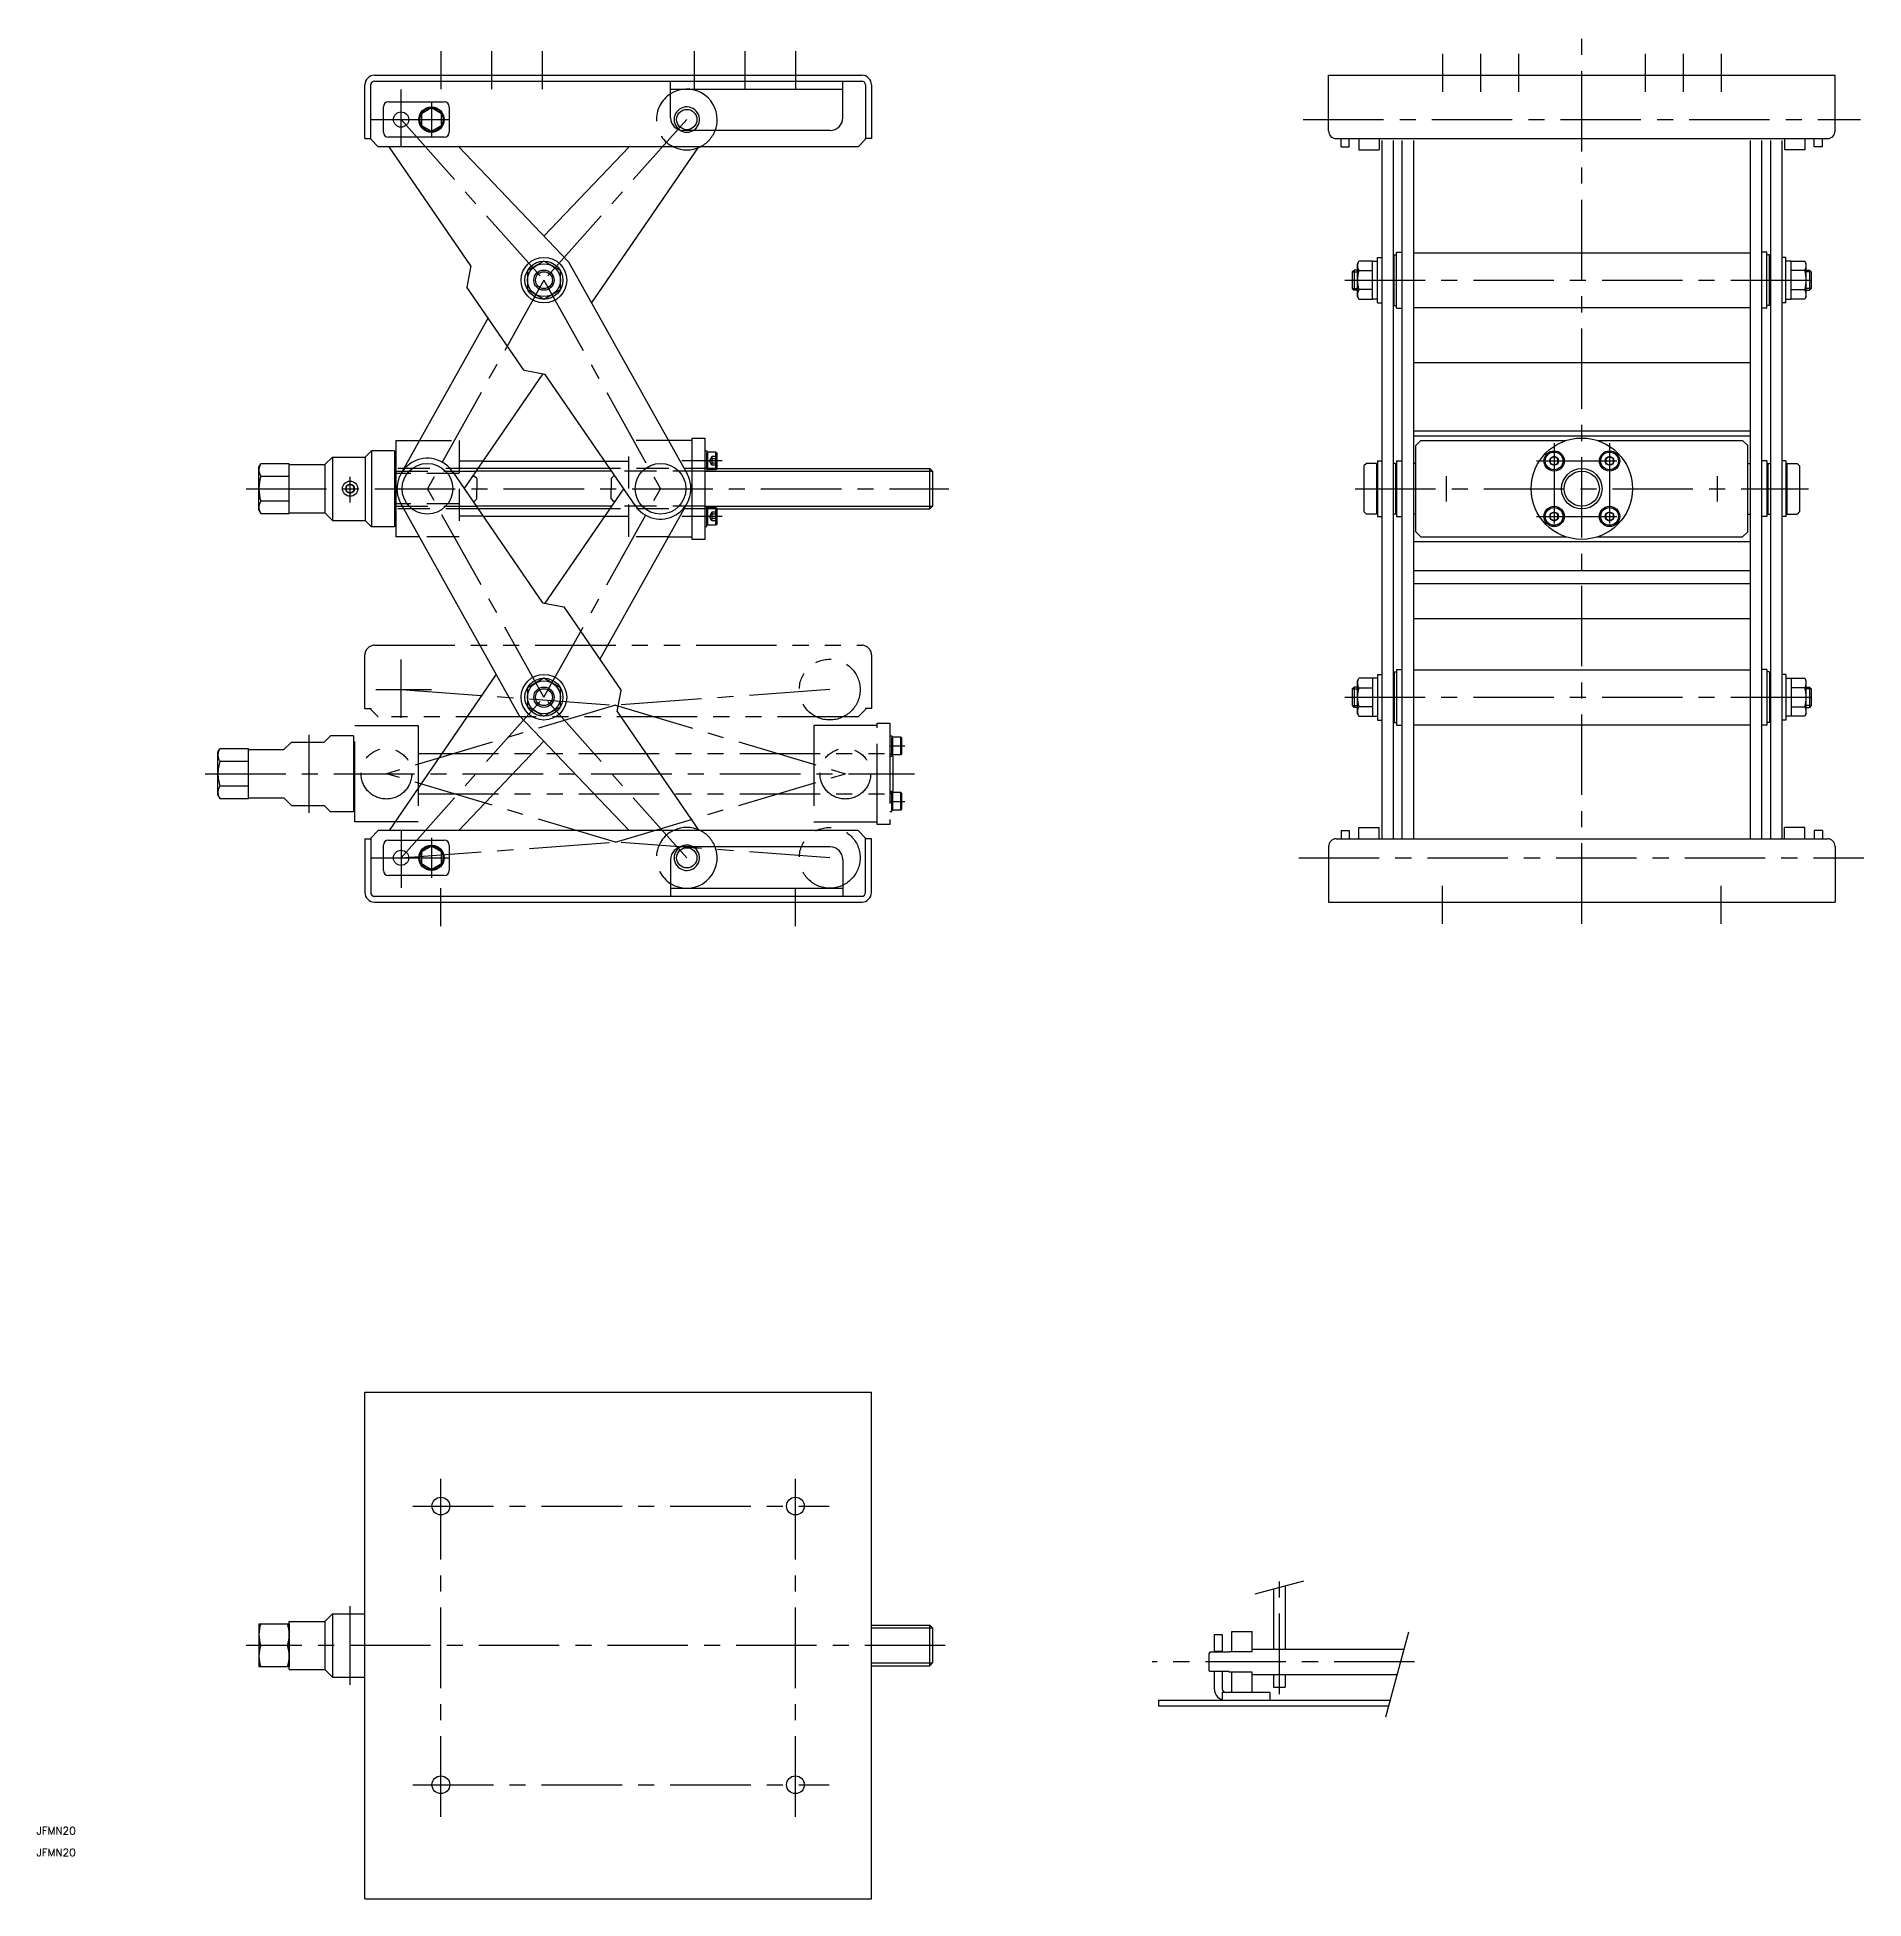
# Model space of a CAD drawing. Extents: x -129 to 592, y -100 to 1028.
# Drawn here: x -129 to 592, y -100 to 635 of the extents above; entities that cross this region are included whole.
import ezdxf

# ---------------------------------------------------------------- set-up
doc = ezdxf.new("R2010")
doc.units = 0
for name, pattern in [('CENTER', [50.8, 31.75, -6.35, 6.35, -6.35]), ('DASHED', [19.05, 12.7, -6.35]), ('PHANTOM', [63.5, 31.75, -6.35, 6.35, -6.35, 6.35, -6.35])]:
    doc.linetypes.add(name, pattern=pattern)
doc.layers.get('0').update_dxf_attribs({"linetype": 'CONTINUOUS'})
doc.layers.add('CENTER', color=1, linetype='CENTER')
doc.styles.get("Standard").update_dxf_attribs({"font": 'txt.shx', "height": 3, "bigfont": 'bigfont.shx'})

# ---------------------------------------------------------------- blocks, each defined once
blk = doc.blocks.new('*U44')
at = {"color": 7, "linetype": 'CONTINUOUS'}
blk.add_text('JFMN20', height=3, dxfattribs=at).set_placement((-129.61, -74.67))
blk = doc.blocks.new('*U45')
at = {"color": 7, "linetype": 'CONTINUOUS'}
blk.add_text('JFMN20', height=3, dxfattribs=at).set_placement((-129.61, -83.24))

msp = doc.modelspace()

# ---------------------------------------------------------------- linework, layer by layer
at = {"color": 7, "linetype": 'CONTINUOUS'}
for p, q in [((3.8, 619.79), (196.2, 619.79)), ((3.8, 617.49), (196.2, 617.49)), ((120.7, 602.99), (120.7, 617.49)), ((188.7, 602.99), (188.7, 617.49)), ((380.46, 619.79), (580.46, 619.79)), ((380.46, 597.79), (380.46, 619.79)), ((580.46, 597.79), (580.46, 619.79)), ((0, 594.79), (0, 615.99)), ((2.3, 594.49), (2.3, 615.99)), ((120.7, 614.29), (188.7, 614.29)), ((197.7, 615.99), (197.7, 594.79)), ((200, 615.99), (200, 594.79)), ((7.3, 597.29), (7.3, 607.29)), ((9.3, 609.29), (31.3, 609.29)), ((26.3, 606.89), (22.3, 604.58)), ((22.3, 604.58), (22.3, 599.96)), ((30.3, 604.58), (26.3, 606.89)), ((30.3, 599.96), (30.3, 604.58)), ((33.3, 607.29), (33.3, 597.29)), ((31.3, 595.29), (9.3, 595.29)), ((22.3, 599.96), (26.3, 597.65)), ((26.3, 597.65), (30.3, 599.96)), ((183.7, 597.99), (125.7, 597.99)), ((0, 594.79), (2.3, 594.79)), ((2.3, 594.49), (5.3, 591.49)), ((194.7, 591.49), (5.3, 591.49)), ((41.81, 544.54), (9.58, 591.49)), ((37.06, 591.49), (80.43, 546.09)), ((104.34, 591.49), (70.7, 556.27)), ((89.51, 529.85), (131.81, 591.49)), ((194.7, 591.49), (197.7, 594.49)), ((200, 594.79), (197.7, 594.79)), ((197.7, 594.49), (197.7, 594.79)), ((383.46, 594.79), (577.46, 594.79)), ((385.46, 591.49), (385.46, 594.79)), ((385.46, 591.49), (388.66, 591.49)), ((388.66, 591.49), (388.66, 594.79)), ((392.46, 594.79), (392.46, 590.29)), ((392.46, 590.29), (400.46, 590.29)), ((400.46, 594.79), (400.46, 590.29)), ((401.46, 594.09), (401.46, 318.39)), ((405.96, 594.09), (405.96, 318.39)), ((409.46, 594.09), (409.46, 318.39)), ((413.96, 594.09), (413.96, 318.39)), ((546.96, 594.09), (546.96, 318.39)), ((551.46, 594.09), (551.46, 318.39)), ((554.96, 594.09), (554.96, 318.39)), ((559.46, 594.09), (559.46, 318.39)), ((560.46, 594.79), (560.46, 590.29)), ((568.46, 590.29), (560.46, 590.29)), ((568.46, 594.79), (568.46, 590.29)), ((572.26, 591.49), (572.26, 594.79)), ((575.46, 591.49), (572.26, 591.49)), ((575.46, 591.49), (575.46, 594.79)), ((41.81, 544.54), (40.26, 536.2)), ((70.7, 546.41), (64.2, 542.65)), ((77.2, 542.65), (70.7, 546.41)), ((80.43, 546.09), (127.2, 462.45)), ((391.86, 545.4), (392.44, 546.41)), ((391.86, 532.4), (391.86, 545.4)), ((397.86, 546.41), (392.44, 546.41)), ((397.86, 531.39), (397.86, 546.41)), ((397.86, 546.4), (399.86, 546.4)), ((399.86, 529.9), (399.86, 547.9)), ((399.86, 547.9), (401.46, 547.9)), ((406.36, 528.9), (406.36, 548.9)), ((406.36, 548.9), (407.36, 548.9)), ((407.36, 527.9), (407.36, 549.9)), ((407.36, 549.9), (409.46, 549.9)), ((413.96, 549.75), (546.96, 549.75)), ((553.56, 549.9), (551.46, 549.9)), ((553.56, 527.9), (553.56, 549.9)), ((554.56, 548.9), (553.56, 548.9)), ((554.56, 528.9), (554.56, 548.9)), ((561.06, 547.9), (559.46, 547.9)), ((561.06, 529.9), (561.06, 547.9)), ((563.06, 546.4), (561.06, 546.4)), ((563.06, 531.39), (563.06, 546.41)), ((563.06, 546.41), (568.48, 546.41)), ((569.06, 545.4), (568.48, 546.41)), ((569.06, 532.4), (569.06, 545.4)), ((64.2, 542.65), (64.2, 535.15)), ((77.2, 535.15), (77.2, 542.65)), ((389.86, 542.22), (390.54, 542.9)), ((389.86, 542.22), (389.86, 535.58)), ((390.54, 542.9), (390.54, 534.9)), ((391.86, 542.9), (390.54, 542.9)), ((392.44, 542.65), (397.86, 542.65)), ((568.48, 542.65), (563.06, 542.65)), ((569.06, 542.9), (570.38, 542.9)), ((570.38, 542.9), (570.38, 534.9)), ((571.06, 542.22), (570.38, 542.9)), ((571.06, 542.22), (571.06, 535.58)), ((62.89, 503.22), (40.26, 536.2)), ((64.2, 535.15), (70.7, 531.39)), ((70.7, 531.39), (77.2, 535.15)), ((389.86, 535.58), (390.54, 534.9)), ((391.86, 534.9), (390.54, 534.9)), ((391.86, 532.4), (392.44, 531.39)), ((397.86, 535.15), (392.44, 535.15)), ((392.44, 531.39), (397.86, 531.39)), ((399.86, 531.4), (397.86, 531.4)), ((399.86, 529.9), (401.46, 529.9)), ((561.06, 529.9), (559.46, 529.9)), ((561.06, 531.4), (563.06, 531.4)), ((563.06, 535.15), (568.48, 535.15)), ((568.48, 531.39), (563.06, 531.39)), ((569.06, 532.4), (568.48, 531.39)), ((569.06, 534.9), (570.38, 534.9)), ((571.06, 535.58), (570.38, 534.9)), ((48.62, 524.01), (14.2, 462.45)), ((406.36, 528.9), (407.36, 528.9)), ((407.36, 527.9), (409.46, 527.9)), ((413.96, 528.05), (546.96, 528.05)), ((553.56, 527.9), (551.46, 527.9)), ((554.56, 528.9), (553.56, 528.9)), ((39.23, 456.59), (70.29, 501.84)), ((71.23, 501.67), (62.89, 503.22)), ((106.83, 449.8), (71.23, 501.67)), ((413.96, 506.37), (546.96, 506.37)), ((413.96, 479.43), (546.96, 479.43)), ((2.67, 471.59), (0.17, 469.09)), ((11.67, 471.59), (2.67, 471.59)), ((2.67, 471.59), (2.67, 441.59)), ((11.67, 471.59), (11.67, 441.59)), ((12.17, 475.59), (12.17, 437.59)), ((12.17, 475.59), (21.55, 475.59)), ((129.23, 475.59), (119.85, 475.59)), ((129.23, 476.59), (134.23, 476.59)), ((129.23, 436.59), (129.23, 476.59)), ((134.23, 476.59), (134.23, 436.59)), ((134.23, 471.54), (135.03, 471.54)), ((135.03, 471.54), (135.03, 463.54)), ((135.43, 471.04), (135.03, 470.64)), ((135.03, 464.44), (135.03, 470.64)), ((135.43, 464.04), (135.43, 471.04)), ((138.63, 471.04), (135.43, 471.04)), ((138.63, 464.04), (138.63, 471.04)), ((138.63, 471.04), (139.03, 470.64)), ((139.03, 464.44), (139.03, 470.64)), ((413.96, 477.39), (546.96, 477.39)), ((416.96, 475.59), (414.96, 473.59)), ((414.96, 439.59), (414.96, 473.59)), ((416.96, 475.59), (474.22, 475.59)), ((486.71, 475.59), (543.96, 475.59)), ((543.96, 475.59), (545.96, 473.59)), ((545.96, 439.59), (545.96, 473.59)), ((-41.83, 465.09), (-41.07, 466.4)), ((-41.83, 448.09), (-41.83, 465.09)), ((-29.83, 466.4), (-41.07, 466.4)), ((-29.83, 446.77), (-29.83, 466.4)), ((-29.83, 466.09), (-15.83, 466.09)), ((-12.83, 469.09), (-15.83, 466.09)), ((-15.83, 466.09), (-15.83, 447.09)), ((-12.83, 469.09), (0.17, 469.09)), ((-12.83, 469.09), (-12.83, 444.09)), ((0.17, 469.09), (0.17, 444.09)), ((34.57, 463.38), (70.16, 411.51)), ((96.68, 464.59), (44.72, 464.59)), ((46.67, 467.44), (94.73, 467.44)), ((134.23, 463.54), (135.03, 463.54)), ((135.03, 464.44), (135.43, 464.04)), ((138.63, 464.04), (135.43, 464.04)), ((139.03, 464.44), (138.63, 464.04)), ((139.03, 464.59), (223.09, 464.59)), ((223.09, 448.59), (223.09, 464.59)), ((224.17, 463.51), (223.09, 464.59)), ((224.17, 463.51), (224.17, 449.67)), ((395.46, 466.59), (394.46, 465.59)), ((395.46, 466.59), (394.46, 465.59)), ((394.46, 465.59), (394.46, 447.59)), ((394.46, 465.59), (394.46, 447.59)), ((399.46, 466.59), (395.46, 466.59)), ((399.46, 466.59), (395.46, 466.59)), ((399.46, 466.59), (399.46, 446.59)), ((399.86, 467.59), (401.46, 467.59)), ((399.86, 467.59), (399.86, 445.59)), ((406.96, 466.59), (405.96, 466.59)), ((406.96, 466.59), (406.96, 446.59)), ((407.36, 467.59), (409.46, 467.59)), ((407.36, 467.59), (407.36, 445.59)), ((414.96, 466.59), (413.96, 466.59)), ((469.51, 469.27), (468.01, 468.41)), ((468.01, 468.41), (468.01, 466.67)), ((468.01, 466.67), (469.51, 465.81)), ((471.01, 468.41), (469.51, 469.27)), ((469.51, 465.81), (471.01, 466.67)), ((471.01, 466.67), (471.01, 468.41)), ((491.41, 469.27), (489.91, 468.41)), ((489.91, 468.41), (489.91, 466.67)), ((489.91, 466.67), (491.41, 465.81)), ((492.91, 468.41), (491.41, 469.27)), ((491.41, 465.81), (492.91, 466.67)), ((492.91, 466.67), (492.91, 468.41)), ((545.96, 466.59), (546.96, 466.59)), ((553.56, 467.59), (551.46, 467.59)), ((553.56, 467.59), (553.56, 445.59)), ((553.96, 466.59), (554.96, 466.59)), ((553.96, 466.59), (553.96, 446.59)), ((561.06, 467.59), (559.46, 467.59)), ((561.06, 467.59), (561.06, 445.59)), ((561.46, 466.59), (565.46, 466.59)), ((561.46, 466.59), (561.46, 446.59)), ((565.46, 466.59), (566.46, 465.59)), ((566.46, 465.59), (566.46, 447.59)), ((-41.07, 461.5), (-29.83, 461.5)), ((-5.83, 458.32), (-7.33, 457.46)), ((-7.33, 457.46), (-7.33, 455.72)), ((-7.33, 455.72), (-5.83, 454.86)), ((-4.33, 457.46), (-5.83, 458.32)), ((-5.83, 454.86), (-4.33, 455.72)), ((-4.33, 455.72), (-4.33, 457.46)), ((42.66, 461.59), (43.17, 461.59)), ((44.17, 460.59), (43.17, 461.59)), ((44.17, 460.59), (44.17, 456.59)), ((44.17, 452.59), (44.17, 456.59)), ((102.17, 456.59), (71.11, 411.34)), ((97.23, 460.59), (98.23, 461.59)), ((97.23, 460.59), (97.23, 456.59)), ((97.23, 452.59), (97.23, 456.59)), ((98.74, 461.59), (98.23, 461.59)), ((-29.83, 451.68), (-41.07, 451.68)), ((60.97, 367.09), (14.2, 450.73)), ((42.66, 451.59), (43.17, 451.59)), ((44.17, 452.59), (43.17, 451.59)), ((96.68, 448.59), (44.72, 448.59)), ((92.78, 389.17), (127.2, 450.73)), ((97.23, 452.59), (98.23, 451.59)), ((98.74, 451.59), (98.23, 451.59)), ((134.23, 449.64), (135.03, 449.64)), ((135.03, 441.64), (135.03, 449.64)), ((135.43, 449.14), (135.03, 448.74)), ((135.03, 442.54), (135.03, 448.74)), ((135.43, 442.14), (135.43, 449.14)), ((138.63, 449.14), (135.43, 449.14)), ((138.63, 442.14), (138.63, 449.14)), ((138.63, 449.14), (139.03, 448.74)), ((139.03, 442.54), (139.03, 448.74)), ((139.03, 448.59), (223.09, 448.59)), ((223.09, 448.59), (224.17, 449.67)), ((-41.83, 448.09), (-41.07, 446.77)), ((-41.07, 446.77), (-29.83, 446.77)), ((-29.83, 447.09), (-15.83, 447.09)), ((-12.83, 444.09), (-15.83, 447.09)), ((-12.83, 444.09), (0.17, 444.09)), ((2.67, 441.59), (0.17, 444.09)), ((11.67, 441.59), (2.67, 441.59)), ((46.67, 445.74), (94.73, 445.74)), ((134.23, 441.64), (135.03, 441.64)), ((135.03, 442.54), (135.43, 442.14)), ((138.63, 442.14), (135.43, 442.14)), ((139.03, 442.54), (138.63, 442.14)), ((394.46, 447.59), (395.46, 446.59)), ((394.46, 447.59), (395.46, 446.59)), ((399.46, 446.59), (395.46, 446.59)), ((399.46, 446.59), (395.46, 446.59)), ((399.86, 445.59), (401.46, 445.59)), ((406.96, 446.59), (405.96, 446.59)), ((407.36, 445.59), (409.46, 445.59)), ((414.96, 446.59), (413.96, 446.59)), ((469.51, 447.37), (468.01, 446.51)), ((468.01, 446.51), (468.01, 444.77)), ((468.01, 444.77), (469.51, 443.91)), ((471.01, 446.51), (469.51, 447.37)), ((469.51, 443.91), (471.01, 444.77)), ((471.01, 444.77), (471.01, 446.51)), ((491.41, 447.37), (489.91, 446.51)), ((489.91, 446.51), (489.91, 444.77)), ((489.91, 444.77), (491.41, 443.91)), ((492.91, 446.51), (491.41, 447.37)), ((491.41, 443.91), (492.91, 444.77)), ((492.91, 444.77), (492.91, 446.51)), ((545.96, 446.59), (546.96, 446.59)), ((553.56, 445.59), (551.46, 445.59)), ((553.96, 446.59), (554.96, 446.59)), ((561.06, 445.59), (559.46, 445.59)), ((561.46, 446.59), (565.46, 446.59)), ((566.46, 447.59), (565.46, 446.59)), ((21.55, 437.59), (12.17, 437.59)), ((119.85, 437.59), (129.23, 437.59)), ((134.23, 436.59), (129.23, 436.59)), ((413.96, 435.79), (546.96, 435.79)), ((416.96, 437.59), (414.96, 439.59)), ((416.96, 437.59), (474.22, 437.59)), ((486.71, 437.59), (543.96, 437.59)), ((543.96, 437.59), (545.96, 439.59)), ((413.96, 424.27), (546.96, 424.27)), ((413.96, 419.23), (546.96, 419.23)), ((70.16, 411.51), (78.51, 409.96)), ((78.51, 409.96), (101.14, 376.98)), ((413.96, 405.4), (546.96, 405.4)), ((51.89, 383.33), (9.58, 321.69)), ((399.86, 383.28), (401.46, 383.28)), ((399.86, 383.28), (399.86, 365.28)), ((406.36, 384.28), (407.36, 384.28)), ((406.36, 384.28), (406.36, 364.28)), ((407.36, 385.28), (409.46, 385.28)), ((407.36, 385.28), (407.36, 363.28)), ((413.96, 385.13), (546.96, 385.13)), ((553.56, 385.28), (551.46, 385.28)), ((553.56, 385.28), (553.56, 363.28)), ((554.56, 384.28), (553.56, 384.28)), ((554.56, 384.28), (554.56, 364.28)), ((561.06, 383.28), (559.46, 383.28)), ((561.06, 383.28), (561.06, 365.28)), ((70.7, 381.78), (64.2, 378.03)), ((64.2, 378.03), (64.2, 370.53)), ((77.2, 378.03), (70.7, 381.78)), ((77.2, 370.53), (77.2, 378.03)), ((99.59, 368.64), (101.14, 376.98)), ((389.86, 377.6), (390.54, 378.28)), ((389.86, 377.6), (389.86, 370.96)), ((390.54, 378.28), (390.54, 370.28)), ((391.86, 378.28), (390.54, 378.28)), ((391.86, 380.78), (392.44, 381.78)), ((391.86, 367.78), (391.86, 380.78)), ((397.86, 381.78), (392.44, 381.78)), ((392.44, 378.03), (397.86, 378.03)), ((399.86, 381.78), (397.86, 381.78)), ((397.86, 381.78), (397.86, 366.77)), ((561.06, 381.78), (563.06, 381.78)), ((563.06, 381.78), (563.06, 366.77)), ((563.06, 381.78), (568.48, 381.78)), ((568.48, 378.03), (563.06, 378.03)), ((569.06, 380.78), (568.48, 381.78)), ((569.06, 367.78), (569.06, 380.78)), ((569.06, 378.28), (570.38, 378.28)), ((570.38, 378.28), (570.38, 370.28)), ((571.06, 377.6), (570.38, 378.28)), ((571.06, 377.6), (571.06, 370.96)), ((64.2, 370.53), (70.7, 366.77)), ((70.7, 366.77), (77.2, 370.53)), ((99.59, 368.64), (131.81, 321.69)), ((389.86, 370.96), (390.54, 370.28)), ((391.86, 370.28), (390.54, 370.28)), ((391.86, 367.78), (392.44, 366.77)), ((397.86, 370.53), (392.44, 370.53)), ((563.06, 370.53), (568.48, 370.53)), ((569.06, 367.78), (568.48, 366.77)), ((569.06, 370.28), (570.38, 370.28)), ((571.06, 370.96), (570.38, 370.28)), ((104.34, 321.69), (60.97, 367.09)), ((392.44, 366.77), (397.86, 366.77)), ((397.86, 366.78), (399.86, 366.78)), ((399.86, 365.28), (401.46, 365.28)), ((406.36, 364.28), (407.36, 364.28)), ((407.36, 363.28), (409.46, 363.28)), ((413.96, 363.43), (546.96, 363.43)), ((553.56, 363.28), (551.46, 363.28)), ((554.56, 364.28), (553.56, 364.28)), ((561.06, 365.28), (559.46, 365.28)), ((563.06, 366.78), (561.06, 366.78)), ((568.48, 366.77), (563.06, 366.77)), ((37.06, 321.69), (70.7, 356.91)), ((0, 318.39), (2.3, 318.39)), ((0, 318.39), (0, 297.19)), ((2.3, 318.69), (5.3, 321.69)), ((2.3, 318.69), (2.3, 297.19)), ((194.7, 321.69), (5.3, 321.69)), ((9.3, 317.89), (31.3, 317.89)), ((194.7, 321.69), (197.7, 318.69)), ((197.7, 318.39), (197.7, 318.69)), ((197.7, 297.19), (197.7, 318.39)), ((200, 318.39), (197.7, 318.39)), ((200, 297.19), (200, 318.39)), ((383.46, 318.39), (577.46, 318.39)), ((385.46, 321.69), (388.66, 321.69)), ((385.46, 321.69), (385.46, 318.39)), ((388.66, 321.69), (388.66, 318.39)), ((392.46, 318.39), (392.46, 322.89)), ((392.46, 322.89), (400.46, 322.89)), ((400.46, 318.39), (400.46, 322.89)), ((568.46, 322.89), (560.46, 322.89)), ((560.46, 318.39), (560.46, 322.89)), ((568.46, 318.39), (568.46, 322.89)), ((575.46, 321.69), (572.26, 321.69)), ((572.26, 321.69), (572.26, 318.39)), ((575.46, 321.69), (575.46, 318.39)), ((7.3, 305.89), (7.3, 315.89)), ((26.3, 315.51), (22.3, 313.2)), ((22.3, 313.2), (22.3, 308.58)), ((30.3, 313.2), (26.3, 315.51)), ((30.3, 308.58), (30.3, 313.2)), ((33.3, 315.89), (33.3, 305.89)), ((120.7, 310.19), (120.7, 299.72)), ((183.7, 315.19), (125.7, 315.19)), ((188.7, 310.19), (188.7, 295.69)), ((380.46, 315.39), (380.46, 293.39)), ((580.46, 315.39), (580.46, 293.39)), ((31.3, 303.89), (9.3, 303.89)), ((22.3, 308.58), (26.3, 306.27)), ((26.3, 306.27), (30.3, 308.58)), ((3.8, 295.69), (196.2, 295.69)), ((120.7, 299.72), (120.7, 295.69)), ((120.7, 298.89), (188.7, 298.89)), ((3.8, 293.39), (196.2, 293.39)), ((380.46, 293.39), (580.46, 293.39)), ((0, 100), (200, 100)), ((0, -100), (0, 100)), ((200, -100), (200, 100)), ((358.8, 22.27), (358.8, -1.52)), ((363.3, 23.48), (363.3, -1.52)), ((-41.83, 8.5), (-41.83, -8.5)), ((-41.83, 8.5), (-29.83, 8.5)), ((-29.83, -9.5), (-29.83, 9.5)), ((-29.83, 9.5), (-15.83, 9.5)), ((-29.83, 8.5), (-29.83, -8.5)), ((-12.83, 12.5), (-15.83, 9.5)), ((-15.83, 9.5), (-15.83, -9.5)), ((-12.83, 12.5), (-12.83, -12.5)), ((-12.83, 12.5), (0, 12.5)), ((200, 8), (223.09, 8)), ((223.09, -8), (223.09, 8)), ((224.17, 6.92), (223.09, 8)), ((224.17, 6.92), (224.17, -6.92)), ((335.3, 4.28), (335.3, -2.72)), ((335.3, 4.28), (338.5, 4.28)), ((338.5, 4.28), (338.5, -2.72)), ((342.3, 5.48), (350.3, 5.48)), ((342.3, -2.52), (342.3, 5.48)), ((350.3, -2.52), (350.3, 5.48)), ((-30.59, 0), (-41.07, 0)), ((223.09, -8), (224.17, -6.92)), ((333.64, -2.72), (333.3, -3.06)), ((333.3, -9.99), (333.3, -3.06)), ((341.3, -2.72), (333.64, -2.72)), ((335.3, -2.22), (338.5, -2.22)), ((350.3, -2.52), (341.3, -2.52)), ((341.3, -2.52), (341.3, -2.72)), ((350.3, -1.52), (410.17, -1.52)), ((-29.83, -8.5), (-41.83, -8.5)), ((-29.83, -9.5), (-15.83, -9.5)), ((-12.83, -12.5), (-15.83, -9.5)), ((-12.83, -12.5), (0, -12.5)), ((200, -8), (223.09, -8)), ((333.3, -9.99), (333.64, -10.32)), ((341.3, -10.32), (333.64, -10.32)), ((335.3, -10.32), (335.3, -17.02)), ((338.5, -10.32), (338.5, -17.02)), ((341.3, -10.52), (341.3, -10.32)), ((350.3, -10.52), (341.3, -10.52)), ((342.3, -18.52), (342.3, -10.52)), ((350.3, -18.52), (350.3, -10.52)), ((350.3, -11.52), (407.49, -11.52)), ((358.8, -11.52), (358.8, -16.52)), ((363.3, -11.52), (363.3, -16.52)), ((313.3, -21.72), (313.3, -24.02)), ((404.76, -21.72), (313.3, -21.72)), ((357.3, -18.52), (338.5, -18.52)), ((338.5, -18.52), (338.5, -21.72)), ((357.3, -18.52), (357.3, -21.72)), ((358.8, -16.52), (363.3, -16.52)), ((404.14, -24.02), (313.3, -24.02)), ((0, -100), (200, -100))]:
    msp.add_line(p, q, dxfattribs=at)
at = {"color": 3, "linetype": 'CONTINUOUS'}
for p, q in [((389.86, 542.22), (391.86, 542.22)), ((571.06, 542.22), (569.06, 542.22)), ((389.86, 535.58), (391.86, 535.58)), ((571.06, 535.58), (569.06, 535.58)), ((97.42, 463.51), (43.97, 463.51)), ((134.23, 463.51), (224.17, 463.51)), ((97.42, 449.67), (43.97, 449.67)), ((134.23, 449.67), (224.17, 449.67)), ((389.86, 377.6), (391.86, 377.6)), ((571.06, 377.6), (569.06, 377.6)), ((389.86, 370.96), (391.86, 370.96)), ((571.06, 370.96), (569.06, 370.96)), ((351.49, 20.31), (370.76, 25.48)), ((200, 6.92), (224.17, 6.92)), ((411.99, 5.25), (402.99, -28.34)), ((200, -6.92), (224.17, -6.92))]:
    msp.add_line(p, q, dxfattribs=at)
at = {"color": 3, "linetype": 'DASHED'}
for p, q in [((21.55, 475.59), (37.17, 475.59)), ((37.17, 475.59), (37.17, 437.59)), ((104.23, 437.59), (104.23, 475.59)), ((119.85, 475.59), (104.23, 475.59)), ((44.72, 464.59), (12.17, 464.59)), ((12.17, 463.51), (43.97, 463.51)), ((46.67, 467.44), (37.17, 467.44)), ((94.73, 467.44), (104.23, 467.44)), ((139.03, 464.59), (96.68, 464.59)), ((134.23, 463.51), (97.42, 463.51)), ((137.03, 469.27), (136.03, 467.54)), ((137.03, 465.81), (136.03, 467.54)), ((139.03, 469.27), (137.03, 469.27)), ((137.03, 469.27), (137.03, 465.81)), ((139.03, 468.41), (137.03, 468.41)), ((139.03, 466.67), (137.03, 466.67)), ((139.03, 465.81), (137.03, 465.81)), ((37.17, 462.59), (12.17, 462.59)), ((37.17, 450.59), (12.17, 450.59)), ((12.17, 449.67), (43.97, 449.67)), ((44.72, 448.59), (12.17, 448.59)), ((139.03, 448.59), (96.68, 448.59)), ((134.23, 449.67), (97.42, 449.67)), ((46.67, 445.74), (37.17, 445.74)), ((94.73, 445.74), (104.23, 445.74)), ((137.03, 447.37), (136.03, 445.64)), ((137.03, 443.91), (136.03, 445.64)), ((139.03, 447.37), (137.03, 447.37)), ((137.03, 447.37), (137.03, 443.91)), ((139.03, 446.51), (137.03, 446.51)), ((139.03, 444.77), (137.03, 444.77)), ((139.03, 443.91), (137.03, 443.91)), ((37.17, 437.59), (21.55, 437.59)), ((119.85, 437.59), (104.23, 437.59))]:
    msp.add_line(p, q, dxfattribs=at)
at = {"color": 3, "linetype": 'PHANTOM'}
for p, q in [((0, 369.79), (0, 390.99)), ((3.8, 394.79), (196.2, 394.79)), ((200, 390.99), (200, 369.79)), ((0, 369.79), (2.3, 369.79)), ((2.3, 369.79), (2.3, 369.49)), ((2.3, 369.49), (5.3, 366.49)), ((194.7, 366.49), (197.7, 369.49)), ((200, 369.79), (197.7, 369.79)), ((197.7, 369.79), (197.7, 369.49)), ((-4, 363.09), (21, 363.09)), ((-4, 325.09), (-4, 363.09)), ((194.7, 366.49), (5.3, 366.49)), ((21, 363.09), (21, 325.09)), ((202.2, 363.09), (177.2, 363.09)), ((177.2, 363.09), (177.2, 325.09)), ((202.2, 364.09), (207.2, 364.09)), ((202.2, 324.09), (202.2, 364.09)), ((207.2, 364.09), (207.2, 324.09)), ((-58, 352.59), (-57.24, 353.9)), ((-46, 353.9), (-57.24, 353.9)), ((-46, 334.27), (-46, 353.9)), ((-46, 353.59), (-32, 353.59)), ((-29, 356.59), (-32, 353.59)), ((-29, 356.59), (-16, 356.59)), ((-13.5, 359.09), (-16, 356.59)), ((-4.5, 359.09), (-13.5, 359.09)), ((-4.5, 359.09), (-4.5, 329.09)), ((207.2, 359.04), (208, 359.04)), ((208, 359.04), (208, 351.04)), ((208.4, 358.54), (208, 358.14)), ((208, 351.94), (208, 358.14)), ((208.4, 351.54), (208.4, 358.54)), ((211.6, 358.54), (208.4, 358.54)), ((211.6, 351.54), (211.6, 358.54)), ((211.6, 358.54), (212, 358.14)), ((212, 351.94), (212, 358.14)), ((-58, 335.59), (-58, 352.59)), ((-57.24, 349), (-46, 349)), ((21, 352.09), (207.4, 352.09)), ((207.2, 351.04), (208, 351.04)), ((208.48, 351.01), (207.4, 352.09)), ((208, 351.94), (208.4, 351.54)), ((211.6, 351.54), (208.4, 351.54)), ((208.48, 351.01), (208.48, 337.17)), ((212, 351.94), (211.6, 351.54)), ((-46, 339.18), (-57.24, 339.18)), ((-58, 335.59), (-57.24, 334.27)), ((-57.24, 334.27), (-46, 334.27)), ((-46, 334.59), (-32, 334.59)), ((-29, 331.59), (-32, 334.59)), ((-29, 331.59), (-16, 331.59)), ((-13.5, 329.09), (-16, 331.59)), ((21, 336.09), (207.4, 336.09)), ((207.2, 337.14), (208, 337.14)), ((207.4, 336.09), (208.48, 337.17)), ((208, 329.14), (208, 337.14)), ((208.4, 336.64), (208, 336.24)), ((208, 330.04), (208, 336.24)), ((208.4, 329.64), (208.4, 336.64)), ((211.6, 336.64), (208.4, 336.64)), ((211.6, 329.64), (211.6, 336.64)), ((211.6, 336.64), (212, 336.24)), ((212, 330.04), (212, 336.24)), ((-4.5, 329.09), (-13.5, 329.09)), ((21, 325.09), (-4, 325.09)), ((177.2, 325.09), (202.2, 325.09)), ((207.2, 324.09), (202.2, 324.09)), ((207.2, 329.14), (208, 329.14)), ((208, 330.04), (208.4, 329.64)), ((211.6, 329.64), (208.4, 329.64)), ((212, 330.04), (211.6, 329.64))]:
    msp.add_line(p, q, dxfattribs=at)
at = {"color": 7, "linetype": 'CONTINUOUS'}
for centre, radius in [((14.3, 602.29), 3), ((26.3, 602.27), 5), ((26.3, 602.27), 4.62), ((127.1, 602.29), 4), ((70.7, 538.9), 9), ((70.7, 538.9), 7.5), ((70.7, 538.9), 6.5), ((70.7, 538.9), 3.32), ((480.46, 456.59), 20), ((469.51, 467.54), 4), ((469.51, 467.54), 3.5), ((491.41, 467.54), 4), ((491.41, 467.54), 3.5), ((24.67, 456.59), 10), ((116.73, 456.59), 10), ((469.51, 467.54), 1.73), ((480.46, 456.59), 8), ((491.41, 467.54), 1.73), ((-5.83, 456.59), 3), ((-5.83, 456.59), 1.73), ((469.51, 445.64), 4), ((469.51, 445.64), 3.5), ((491.41, 445.64), 4), ((491.41, 445.64), 3.5), ((469.51, 445.64), 1.73), ((491.41, 445.64), 1.73), ((70.7, 374.28), 9), ((70.7, 374.28), 7.5), ((70.7, 374.28), 6.5), ((70.7, 374.28), 3.32), ((14.3, 310.89), 3), ((26.3, 310.89), 5), ((26.3, 310.89), 4.62), ((127.1, 310.89), 4), ((30, 55), 3.5), ((170, 55), 3.5), ((30, -55), 3.5), ((170, -55), 3.5)]:
    msp.add_circle(centre, radius, dxfattribs=at)
at = {"color": 3, "linetype": 'CONTINUOUS'}
for centre, radius in [((70.7, 538.9), 4), ((480.46, 456.59), 6.92), ((70.7, 374.28), 4)]:
    msp.add_circle(centre, radius, dxfattribs=at)
at = {"color": 3, "linetype": 'PHANTOM'}
for centre, radius in [((183.54, 377.29), 12), ((8.5, 344.09), 10), ((189.7, 344.09), 10), ((183.54, 310.89), 12)]:
    msp.add_circle(centre, radius, dxfattribs=at)
at = {"color": 7, "linetype": 'CONTINUOUS'}
for centre, radius, start, end in [((3.8, 615.99), 3.8, 90, 180), ((3.8, 615.99), 1.5, 90, 180), ((196.2, 615.99), 3.8, 0, 90), ((196.2, 615.99), 1.5, 0, 90), ((127.1, 602.29), 12, 0, 122.22102), ((9.3, 607.29), 2, 90, 180), ((31.3, 607.29), 2, 0, 90), ((125.7, 602.99), 5, 180, 270), ((127.1, 602.29), 5, 300.68342, 234.41), ((183.7, 602.99), 5, 270, 0), ((9.3, 597.29), 2, 180, 270), ((31.3, 597.29), 2, 270, 0), ((127.1, 602.29), 12, 339.00212, 0), ((383.46, 597.79), 3, 180, 270), ((577.46, 597.79), 3, 270, 0), ((127.1, 602.29), 12, 244.15807, 295.84193), ((395.18, 544.53), 3.32, 154.38425, 214.38425), ((565.74, 544.53), 3.32, 325.61575, 25.61575), ((404.28, 538.9), 12.42, 162.41205, 197.58795), ((556.64, 538.9), 12.42, 342.41205, 17.58795), ((395.18, 533.27), 3.32, 145.61575, 205.61575), ((565.74, 533.27), 3.32, 334.38425, 34.38425), ((-37.48, 463.95), 4.34, 154.38425, 214.38425), ((24.67, 456.59), 12, 31.64478, 209.21383), ((-25.59, 456.59), 16.24, 162.41205, 197.58795), ((116.73, 456.59), 12, 211.64478, 29.21383), ((-37.48, 449.23), 4.34, 145.61575, 205.61575), ((395.18, 379.91), 3.32, 154.38425, 214.38425), ((404.28, 374.28), 12.42, 162.41205, 197.58795), ((565.74, 379.91), 3.32, 325.61575, 25.61575), ((556.64, 374.28), 12.42, 342.41205, 17.58795), ((395.18, 368.65), 3.32, 145.61575, 205.61575), ((565.74, 368.65), 3.32, 334.38425, 34.38425), ((9.3, 315.89), 2, 90, 180), ((31.3, 315.89), 2, 0, 90), ((127.1, 310.89), 12, 64.15807, 115.84193), ((383.46, 315.39), 3, 90, 180), ((577.46, 315.39), 3, 0, 90), ((125.7, 310.19), 5, 90, 180), ((127.1, 310.89), 12, 237.77899, 20.99788), ((127.1, 310.89), 5, 125.59, 59.31658), ((183.7, 310.19), 5, 0, 90), ((9.3, 305.89), 2, 180, 270), ((31.3, 305.89), 2, 270, 0), ((3.8, 297.19), 3.8, 180, 270), ((3.8, 297.19), 1.5, 180, 270), ((196.2, 297.19), 1.5, 270, 0), ((196.2, 297.19), 3.8, 270, 0), ((-29.55, 4.25), 12.28, 159.74384, 200.25616), ((-42.1, 4.25), 12.28, 339.74384, 20.25616), ((-29.55, -4.25), 12.28, 159.74384, 200.25616), ((-42.1, -4.25), 12.28, 339.74384, 20.25616), ((340, -17.02), 4.7, 180, 270), ((340, -17.02), 1.5, 180, 270)]:
    msp.add_arc(centre, radius, start, end, dxfattribs=at)
at = {"color": 3, "linetype": 'DASHED'}
for centre, radius, start, end in [((127.1, 602.29), 12, 122.22102, 244.15807), ((127.1, 602.29), 5, 234.41, 300.68342), ((127.1, 602.29), 12, 295.84193, 339.00212), ((127.1, 310.89), 12, 115.84193, 237.77899), ((127.1, 310.89), 12, 20.99788, 64.15807), ((127.1, 310.89), 5, 59.31658, 125.59)]:
    msp.add_arc(centre, radius, start, end, dxfattribs=at)
at = {"color": 3, "linetype": 'PHANTOM'}
for centre, radius, start, end in [((3.8, 390.99), 3.8, 90, 180), ((196.2, 390.99), 3.8, 0, 90), ((-53.66, 351.45), 4.34, 154.38425, 214.38425), ((-41.76, 344.09), 16.24, 162.41205, 197.58795), ((-53.66, 336.73), 4.34, 145.61575, 205.61575)]:
    msp.add_arc(centre, radius, start, end, dxfattribs=at)
at = {"layer": 'CENTER', "color": 1, "linetype": 'CENTER'}
for p, q in [((480.46, 284.89), (480.46, 634.79)), ((30, 629.23), (30, 614.23)), ((50, 629.23), (50, 614.23)), ((70, 629.23), (70, 614.23)), ((130, 629.23), (130, 614.23)), ((150, 629.23), (150, 614.23)), ((170, 629.23), (170, 614.23)), ((425.46, 628.29), (425.46, 613.29)), ((440.46, 628.29), (440.46, 613.29)), ((455.46, 628.29), (455.46, 613.29)), ((505.46, 628.29), (505.46, 613.29)), ((520.46, 628.29), (520.46, 613.29)), ((535.46, 628.29), (535.46, 613.29)), ((14.3, 591.49), (14.3, 614.2)), ((26.3, 609.29), (26.3, 595.29)), ((26.3, 607.21), (26.3, 597.32)), ((2.3, 602.29), (33.3, 602.29)), ((14.3, 602.29), (70.7, 538.9)), ((127.1, 602.29), (70.7, 538.9)), ((370.46, 602.29), (590.46, 602.29)), ((70.7, 538.9), (24.67, 456.59)), ((70.7, 538.9), (116.73, 456.59)), ((386.86, 538.9), (574.06, 538.9)), ((469.51, 474.54), (469.51, 438.64)), ((491.41, 474.54), (491.41, 438.64)), ((141.08, 467.54), (125.14, 467.54)), ((462.51, 467.54), (498.41, 467.54)), ((-46.83, 456.59), (230.56, 456.59)), ((-5.83, 451.09), (-5.83, 461.32)), ((70.7, 374.28), (24.67, 456.59)), ((70.7, 374.28), (116.73, 456.59)), ((390.99, 456.59), (569.93, 456.59)), ((426.96, 461.52), (426.96, 451.58)), ((533.96, 461.52), (533.96, 451.58)), ((141.08, 445.64), (125.14, 445.64)), ((462.51, 445.64), (498.41, 445.64)), ((14.3, 366.09), (14.3, 389.2)), ((4.3, 377.29), (26.3, 377.29)), ((14.3, 377.29), (98.92, 371.09)), ((183.54, 377.29), (98.92, 371.09)), ((98.92, 371.09), (8.5, 344.09)), ((14.3, 310.89), (70.7, 374.28)), ((127.1, 310.89), (70.7, 374.28)), ((98.92, 371.09), (189.7, 344.09)), ((386.86, 374.28), (574.06, 374.28)), ((-22, 328.64), (-22, 359.42)), ((207.2, 355.09), (213.2, 355.09)), ((-63, 344.09), (217, 344.09)), ((98.92, 317.09), (8.5, 344.09)), ((98.92, 317.09), (189.7, 344.09)), ((207.2, 333.09), (213.2, 333.09)), ((14.3, 321.69), (14.3, 298.98)), ((14.3, 310.89), (98.92, 317.09)), ((26.3, 318.81), (26.3, 302.92)), ((183.54, 310.89), (98.92, 317.09)), ((2.3, 310.89), (33.3, 310.89)), ((26.3, 315.81), (26.3, 305.92)), ((368.72, 310.89), (591.78, 310.89)), ((30, 283.95), (30, 298.95)), ((170, 283.95), (170, 298.95)), ((425.46, 284.89), (425.46, 299.89)), ((535.46, 284.89), (535.46, 299.89)), ((30, -67.63), (30, 67.75)), ((170, -67.63), (170, 67.75)), ((18.98, 55), (183.25, 55)), ((361.13, -19.19), (361.13, 26.65)), ((-5.83, -15.5), (-5.83, 15.5)), ((229.17, 0), (-46.83, 0)), ((414.42, -6.52), (310.8, -6.52)), ((414.42, -6.52), (310.8, -6.52)), ((18.98, -55), (183.25, -55))]:
    msp.add_line(p, q, dxfattribs=at)

# ---------------------------------------------------------------- block references
at = {"color": 7, "linetype": 'CONTINUOUS'}
for name in ['*U44', '*U45']:
    msp.add_blockref(name, (0, 0), dxfattribs=at)

doc.saveas('drawing.dxf')
